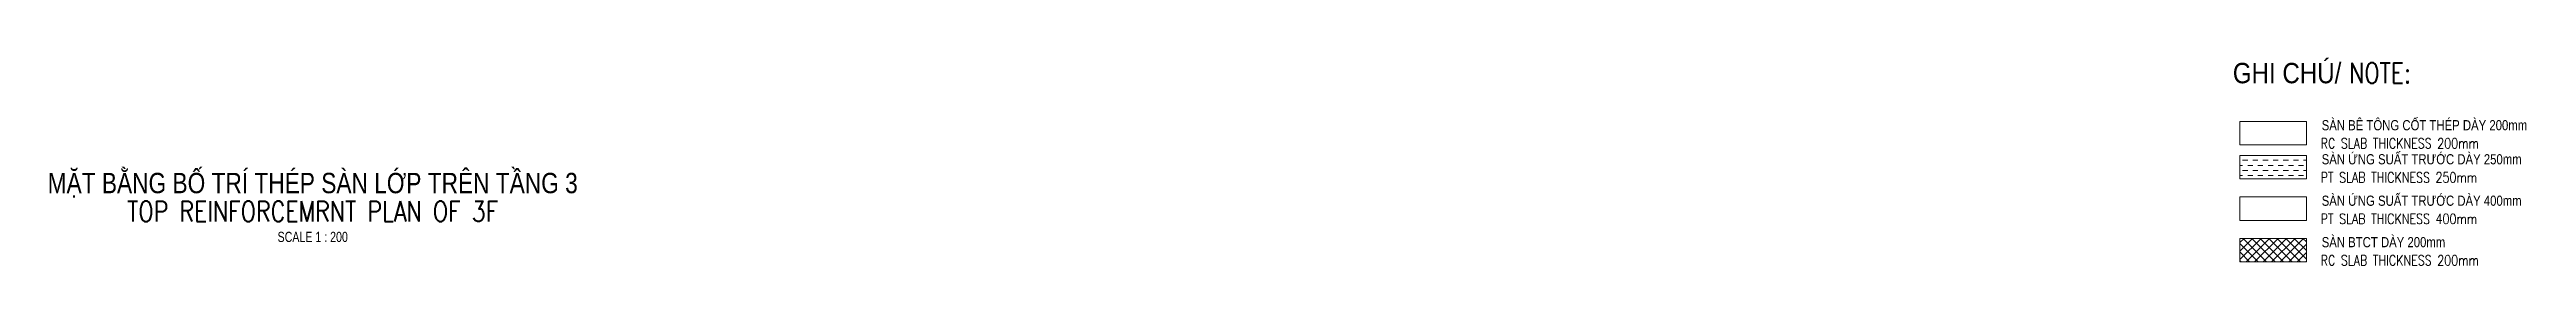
# Model space of a CAD drawing. Header units: millimetres. Extents: x -211477 to 1328726, y -15421 to 98394.
# Drawn here: x 96094 to 218072, y -15054 to -4852 of the extents above; entities that cross this region are included whole.
import ezdxf
from ezdxf.enums import TextEntityAlignment as Align

# ---------------------------------------------------------------- set-up
doc = ezdxf.new("R2010")
doc.units = ezdxf.units.MM
doc.header["$MEASUREMENT"] = 0
doc.linetypes.add('HIDDEN', pattern=[9.525, 6.35, -3.175])
for name, color, linetype, lineweight in [('NDC_S_ANNO', 7, 'Continuous', 20), ('NDC_S_BEAM', 3, 'HIDDEN', 20), ('NDC_S_CONTINUOUS', 3, 'Continuous', 20), ('NDC_S_ENG TEXT', 2, 'Continuous', 20), ('NDC_S_ENG TITLE', 3, 'Continuous', 20), ('NDC_S_HATCH MATERIAL', 8, 'Continuous', 13), ('NDC_S_TEXT SYMBOL', 7, 'Continuous', 20), ('NDC_S_VN TEXT', 7, 'Continuous', 20), ('NDC_S_VN TITLE', 6, 'Continuous', 35)]:
    doc.layers.add(name, color=color, linetype=linetype, lineweight=lineweight)
doc.styles.add('NDC_ANNO', font='', dxfattribs={"width": 0.8})
doc.styles.add('NDC_EN TXT', font='romans.shx', dxfattribs={"width": 0.8})
doc.styles.add('NDC_VIE TXT', font='arial.ttf', dxfattribs={"width": 0.8})
doc.styles.get('NDC_ANNO').set_extended_font_data('Dotum')

msp = doc.modelspace()

# ---------------------------------------------------------------- texts
at = {"layer": 'NDC_S_ENG TEXT', "style": 'NDC_EN TXT', "width": 0.8}
for s, height, p in [('NOTE:', 1000, (209331.5, -6112.2)), ('RC SLAB THICKNESS 200mm', 500, (207937, -9312.6)), ('PT SLAB THICKNESS 400mm', 500, (207937, -13019.7)), ('RC SLAB THICKNESS 200mm', 500, (207937, -15054.4))]:
    msp.add_text(s, height=height, dxfattribs=at).set_placement(p)
at = {"layer": 'NDC_S_VN TEXT', "style": 'NDC_VIE TXT', "width": 0.85}
msp.add_text('GHI CHÚ/', height=1000, dxfattribs=at).set_placement((203612.7, -5112.2), align=Align.TOP_LEFT)
at = {"layer": 'NDC_S_VN TEXT', "style": 'NDC_VIE TXT', "width": 0.8}
for s, p in [('SÀN BÊ TÔNG CỐT THÉP DÀY 200mm', (207988.1, -8420.9)), ('SÀN ỨNG SUẤT TRƯỚC DÀY 400mm', (207988.1, -12127.9)), ('SÀN BTCT DÀY 200mm', (207988.1, -14162.6))]:
    msp.add_text(s, height=500, dxfattribs=at).set_placement(p)

# ---------------------------------------------------------------- blocks, each defined once
blk = doc.blocks.new('Drawing name_symbol')
at = {"layer": 'NDC_S_ENG TITLE', "style": 'NDC_EN TXT', "width": 0.8}
blk.add_attdef('SECTDET1', text='', height=5, dxfattribs=at).set_placement((0, 1.01), align=Align.CENTER)
at = {"layer": 'NDC_S_TEXT SYMBOL', "lineweight": 25, "style": 'NDC_ANNO', "width": 0.8}
blk.add_attdef('SSCALE', text='', height=2.5, dxfattribs=at).set_placement((0, -4), align=Align.CENTER)
at = {"layer": 'NDC_S_VN TITLE', "style": 'NDC_VIE TXT', "width": 0.8}
blk.add_attdef('SECTDET2', text='', height=5, dxfattribs=at).set_placement((0, 7.97), align=Align.CENTER)
blk = doc.blocks.new('A$C31938aec')
at = {"layer": 'NDC_S_HATCH MATERIAL'}
h = blk.add_hatch(dxfattribs=at)
h.set_pattern_fill('DASH', color=256, scale=2000)
h.set_pattern_definition([(0, (-34403.67, -56395.42), (250, 250), [250, -250])])
h.paths.add_polyline_path([(0, -520), (3278, -520), (3278, -1672), (0, -1672)])
at = {"layer": 'NDC_S_CONTINUOUS'}
for p, q in [((0, -520), (3278, -520)), ((3278, -520), (3278, -1672)), ((3278, -1672), (0, -1672))]:
    blk.add_line(p, q, dxfattribs=at)
at = {"layer": 'NDC_S_ENG TEXT', "style": 'NDC_EN TXT', "width": 0.8}
blk.add_text('PT SLAB THICKNESS 250mm', height=500, dxfattribs=at).set_placement((3983, -1849))
at = {"layer": 'NDC_S_VN TEXT', "style": 'NDC_VIE TXT', "width": 0.8}
blk.add_text('SÀN ỨNG SUẤT TRƯỚC DÀY 250mm', height=500, dxfattribs=at).set_placement((4034, -958))

# ---------------------------------------------------------------- linework, layer by layer
at = {"layer": 'NDC_S_CONTINUOUS'}
for p, q in [((203954.2, -7983.5), (207232, -7983.5)), ((203954.2, -9135.7), (203954.2, -7983.5)), ((207232, -7983.5), (207232, -9135.7)), ((207232, -9135.7), (203954.2, -9135.7)), ((203954.2, -9655.9), (203954.2, -10808.1)), ((203954.2, -11690.6), (207232, -11690.6)), ((203954.2, -12842.8), (203954.2, -11690.6)), ((207232, -11690.6), (207232, -12842.8)), ((207232, -12842.8), (203954.2, -12842.8)), ((203954.2, -13725.3), (207232, -13725.3)), ((203954.2, -14877.4), (203954.2, -13725.3)), ((207232, -13725.3), (207232, -14877.4)), ((207232, -14877.4), (203954.2, -14877.4))]:
    msp.add_line(p, q, dxfattribs=at)
at = {"layer": 'NDC_S_HATCH MATERIAL', "linetype": 'Continuous', "ltscale": 500}
for p, q in [((203954.2, -13933.4), (204162.4, -13725.3)), ((203954.2, -14352.5), (204581.4, -13725.3)), ((203954.2, -14771.5), (205000.5, -13725.3)), ((204855.1, -14877.4), (203954.2, -13976.5)), ((204436.1, -14877.4), (203954.2, -14395.6)), ((205274.2, -14877.4), (204122, -13725.3)), ((204267.4, -14877.4), (205419.6, -13725.3)), ((205693.3, -14877.4), (204541.1, -13725.3)), ((204686.5, -14877.4), (205838.7, -13725.3)), ((206112.4, -14877.4), (204960.2, -13725.3)), ((205105.6, -14877.4), (206257.8, -13725.3)), ((206531.4, -14877.4), (205379.2, -13725.3)), ((205524.6, -14877.4), (206676.8, -13725.3)), ((206950.5, -14877.4), (205798.3, -13725.3)), ((205943.7, -14877.4), (207095.9, -13725.3)), ((207232, -14739.9), (206217.4, -13725.3)), ((206362.8, -14877.4), (207232, -14008.2)), ((207232, -14320.8), (206636.5, -13725.3)), ((206781.9, -14877.4), (207232, -14427.3)), ((207232, -13901.7), (207055.6, -13725.3)), ((204017, -14877.4), (203954.2, -14814.7)), ((207201, -14877.4), (207232, -14846.4))]:
    msp.add_line(p, q, dxfattribs=at)

# ---------------------------------------------------------------- block references
at = {"layer": 'NDC_S_ANNO', "xscale": 200, "yscale": 200, "zscale": 200}
msp.add_blockref('Drawing name_symbol', (109055, -13104.6), dxfattribs=at).add_auto_attribs({'SECTDET1': 'TOP REINFORCEMRNT PLAN OF 3F', 'SECTDET2': 'MẶT BẰNG BỐ TRÍ THÉP SÀN LỚP TRÊN TẦNG 3', 'SSCALE': 'SCALE 1 : 200'})
at = {"layer": 'NDC_S_BEAM'}
msp.add_blockref('A$C31938aec', (203954.2, -9135.7), dxfattribs=at)

msp.set_redraw_order([(e.dxf.handle, doc.entitydb.next_handle()) for e in msp.query("TEXT MTEXT ATTDEF DIMENSION ARC_DIMENSION")])  # texts and dimensions are drawn at this point

doc.saveas('drawing.dxf')
